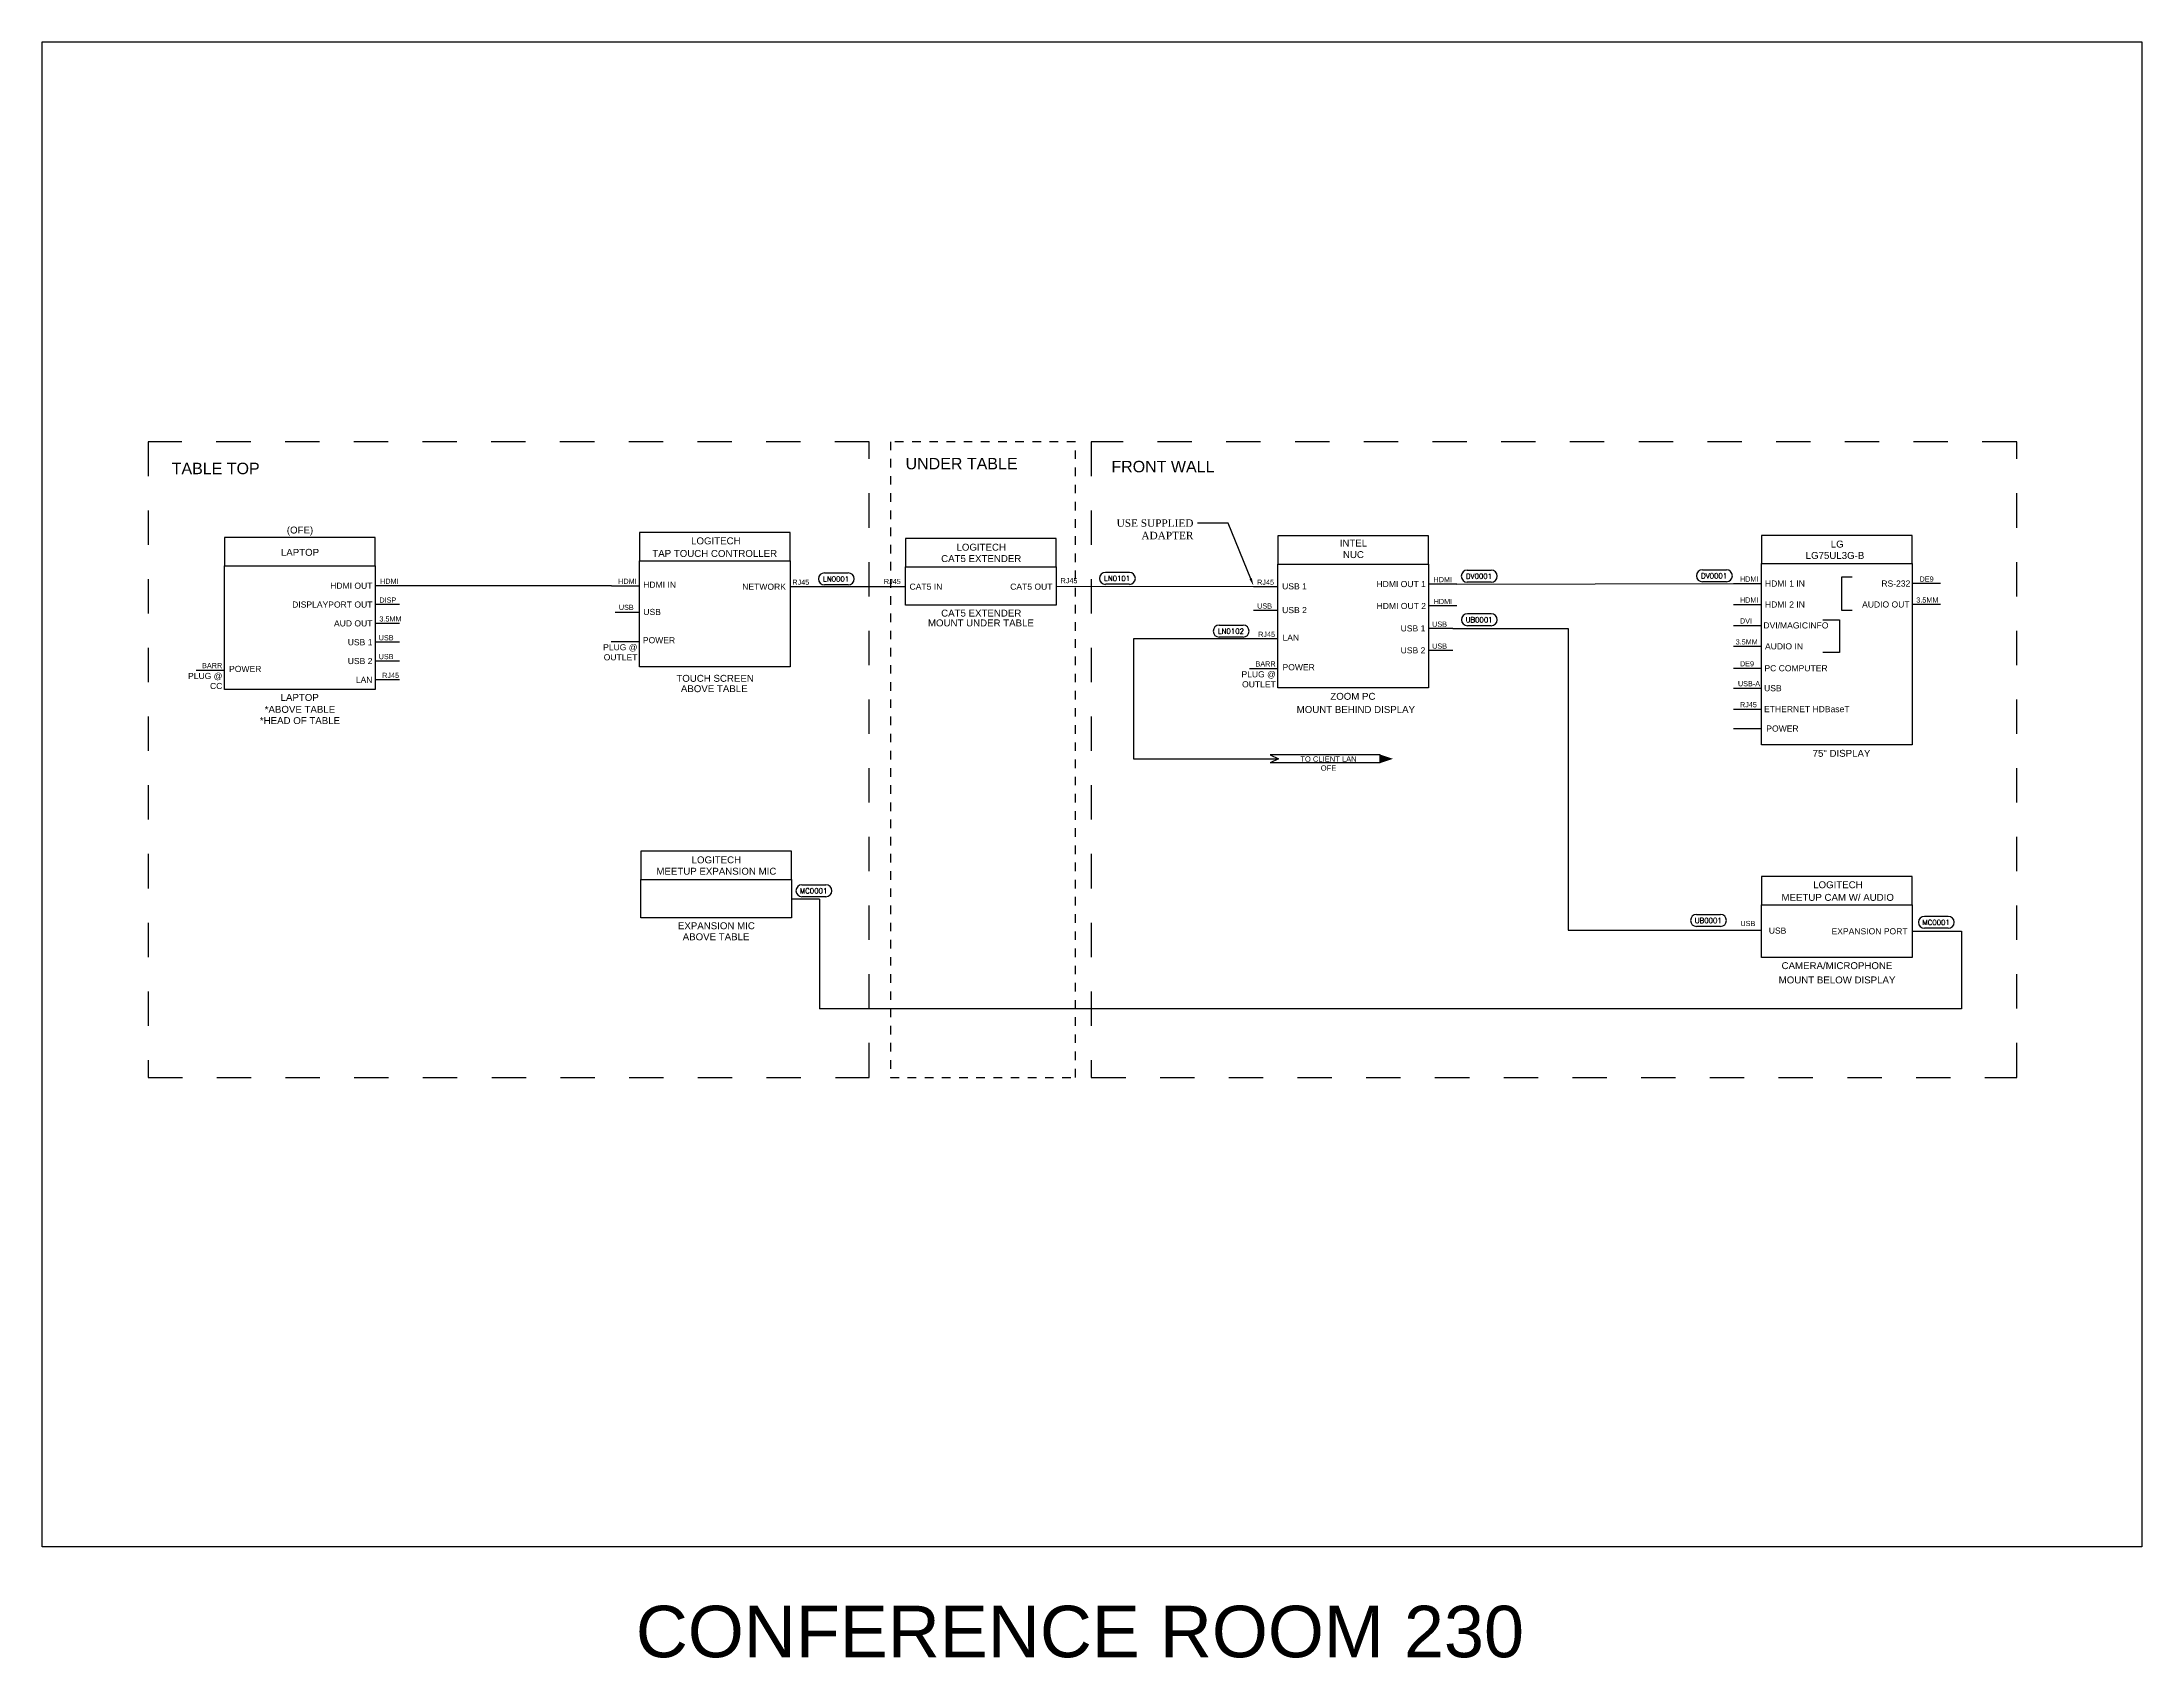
# Model space of a CAD drawing. Header units: inches. Extents: x 8 to 214, y -1 to 137.
# Drawn here: x 11.65 to 42.2, y -0.71 to 22.81 of the extents above; entities that cross this region are included whole.
import ezdxf
from ezdxf import colors
from ezdxf.entities.mleader import LeaderData, LeaderLine
from ezdxf.enums import TextEntityAlignment as Align
from ezdxf.math import Vec2, Vec3

# ---------------------------------------------------------------- set-up
doc = ezdxf.new("R2010")
doc.units = ezdxf.units.IN
doc.header["$MEASUREMENT"] = 0
doc.linetypes.add('1DASH', pattern=[1, 0.5, -0.5])
doc.linetypes.add('8DASH', pattern=[0.25, 0.125, -0.125])
for name, color, linetype in [('AV-1-DASH', 3, '1DASH'), ('AV-CABLE-AUDIO', 4, 'Continuous'), ('AV-CABLE-CNTRL', 2, 'Continuous'), ('AV-CABLE-VIDEO', 6, 'Continuous'), ('AV-CBL-AUDIO', 4, 'Continuous'), ('AV-DEVICE', 4, 'Continuous'), ('AV-NOTE', 1, 'Continuous'), ('AV-TEXT', 2, 'Continuous')]:
    doc.layers.add(name, color=color, linetype=linetype)
doc.layers.add('AV-VPRT', color=9, linetype='Continuous', plot=False)
doc.styles.add('AVCON', font='BOOKOS.TTF')
doc.styles.add('PDF Arial', font='arial.ttf')
doc.styles.get("Standard").update_dxf_attribs({"font": 'simplex.shx'})
doc.styles.add('WL-BASE', font='arial.ttf')

msp = doc.modelspace()

# ---------------------------------------------------------------- texts
at = {"style": 'WL-BASE'}
for s, height, p in [('TABLE TOP', 0.166524, (13.533, 16.60068)), ('UNDER TABLE', 0.1665244, (24.21066, 16.67121)), ('FRONT WALL', 0.166524, (27.205, 16.62799))]:
    msp.add_text(s, height=height, dxfattribs=at).set_placement(p, align=Align.MIDDLE_LEFT)
for s, height, p in [('LOGITECH', 0.100834, (21.80956, 15.54678)), ('TAP TOUCH CONTROLLER', 0.1008336, (22.34113, 15.3635)), ('TOUCH SCREEN', 0.1008336, (22.00241, 13.54609)), ('ZOOM PC', 0.100834, (31.04717, 13.28421)), ('75" DISPLAY', 0.1008336, (38.24786, 12.45452)), ('MEETUP CAM W/ AUDIO', 0.1008336, (38.5897, 10.35833)), ('LOGITECH', 0.100834, (38.1351, 10.54161)), ('CAMERA/MICROPHONE', 0.1008336, (38.56764, 9.3644))]:
    msp.add_text(s, height=height, dxfattribs=at).set_placement(p, align=Align.MIDDLE_RIGHT)
for s, height, p in [('CAT5 EXTENDER', 0.1008336, (25.31109, 14.49529)), ('EXPANSION MIC', 0.1008336, (21.45769, 9.94495)), ('CONFERENCE ROOM 230', 0.75, (26.74699, -0.32647))]:
    msp.add_text(s, height=height, dxfattribs=at).set_placement(p, align=Align.MIDDLE_CENTER)
at = {"color": 1, "style": 'WL-BASE'}
for s, height, p in [('ABOVE TABLE', 0.1008336, (21.4267, 13.39535)), ('*ABOVE TABLE', 0.1008336, (15.39891, 13.09453)), ('LAPTOP', 0.100834, (15.39511, 13.26839)), ('*HEAD OF TABLE', 0.1008336, (15.39891, 12.9309)), ('ABOVE TABLE', 0.1008336, (21.45309, 9.78445))]:
    msp.add_text(s, height=height, dxfattribs=at).set_placement(p, align=Align.MIDDLE_CENTER)
at = {"color": 1, "insert": (15.39953, 15.43028), "char_height": 0.100834, "attachment_point": 2, "style": 'WL-BASE'}
msp.add_mtext_dynamic_manual_height_columns('LAPTOP', width=3.0370483, gutter_width=1, heights=[0.11415], dxfattribs=at)
at = {"attachment_point": 2, "style": 'WL-BASE'}
for s, heights, insert, char_height in [('CAT5 EXTENDER', [0], (25.3109, 15.33941), 0.1008336), ('LOGITECH', [0], (25.3109, 15.50494), 0.100834), ('INTEL\\PNUC', [0.44475], (30.72624, 15.56504), 0.100834), ('\\pxqr;LG75UL3G-B', [0], (36.64068, 15.38473), 0.1008336), ('LG', [0], (37.76517, 15.55026), 0.100834), ('MEETUP EXPANSION MIC', [0], (21.4575, 10.78907), 0.1008336), ('LOGITECH', [0], (21.4575, 10.95461), 0.100834)]:
    msp.add_mtext_dynamic_manual_height_columns(s, width=3.0370483, gutter_width=1, heights=heights, dxfattribs=dict(at, insert=insert, char_height=char_height))
at = {"layer": 'AV-CABLE-AUDIO', "color": 2, "style": 'WL-BASE'}
for s, p in [('RJ45', (22.56333, 14.90702)), ('RJ45', (23.8947, 14.91733)), ('RJ45', (26.46511, 14.92967)), ('USB', (36.35731, 9.94043))]:
    msp.add_text(s, height=0.075347, dxfattribs=at).set_placement(p)
for s, height, p in [('NETWORK', 0.089047, (22.46978, 14.87962)), ('USB', 0.089047, (20.65083, 14.51232)), ('USB', 0.089047, (37.0251, 9.87445)), ('EXPANSION PORT', 0.0890469, (38.78838, 9.86497))]:
    msp.add_text(s, height=height, dxfattribs=at).set_placement(p, align=Align.MIDDLE_RIGHT)
at = {"layer": 'AV-CABLE-AUDIO', "style": 'WL-BASE'}
for s, p in [('AUDIO OUT', (38.81781, 14.62097)), ('AUDIO IN', (37.26701, 14.0118))]:
    msp.add_text(s, height=0.089047, dxfattribs=at).set_placement(p, align=Align.MIDDLE_RIGHT)
for p in [(38.91598, 14.64837), (36.28737, 14.0392)]:
    msp.add_text('3.5MM', height=0.075347, dxfattribs=at).set_placement(p)
at = {"layer": 'AV-CABLE-AUDIO', "color": 1, "style": 'WL-BASE'}
for s, p in [('POWER', (20.85782, 14.10111)), ('PLUG @', (20.30913, 13.99857)), ('OUTLET', (20.30913, 13.85259)), ('POWER', (30.16458, 13.70781)), ('PLUG @', (14.27008, 13.5809)), ('CC', (14.27008, 13.43492)), ('POWER', (14.83788, 13.68344)), ('PLUG @', (29.59679, 13.60527)), ('OUTLET', (29.59679, 13.45929)), ('POWER', (37.20351, 12.81508))]:
    msp.add_text(s, height=0.089047, dxfattribs=at).set_placement(p, align=Align.MIDDLE_RIGHT)
for p in [(13.97496, 13.69377), (29.30167, 13.71815)]:
    msp.add_text('BARR', height=0.075347, dxfattribs=at).set_placement(p)
at = {"layer": 'AV-CABLE-CNTRL', "style": 'WL-BASE'}
for s, p in [('RJ45', (29.32563, 14.90702)), ('USB', (20.0385, 14.54148)), ('USB', (29.32563, 14.56135)), ('USB', (31.87133, 14.29701)), ('USB', (16.54462, 14.09924)), ('RJ45', (29.34057, 14.14873)), ('USB', (16.54462, 13.82525)), ('USB', (31.87133, 13.97742)), ('DE9', (36.34993, 13.72049)), ('RJ45', (16.59546, 13.55126)), ('USB-A', (36.32059, 13.43002)), ('RJ45', (36.34993, 13.12544))]:
    msp.add_text(s, height=0.075347, dxfattribs=at).set_placement(p)
msp.add_text('CAT5 IN', height=0.089047, dxfattribs=at).set_placement((24.26815, 14.88024), align=Align.MIDDLE_LEFT)
for s, height, p in [('CAT5 OUT', 0.089047, (26.34742, 14.88024)), ('USB 1', 0.089047, (30.04839, 14.88535)), ('USB 2', 0.089047, (30.04839, 14.53967)), ('USB 1', 0.089047, (16.45362, 14.07184)), ('LAN', 0.089047, (29.93629, 14.13868)), ('USB 1', 0.089047, (31.77275, 14.27319)), ('USB 2', 0.089047, (16.45362, 13.79785)), ('USB 2', 0.089047, (31.77275, 13.95359)), ('LAN', 0.089047, (16.45362, 13.52386)), ('USB', 0.089047, (36.95689, 13.40263)), ('PC COMPUTER', 0.0890469, (37.62509, 13.69309)), ('ETHERNET HDBaseT', 0.0890469, (37.94451, 13.09804))]:
    msp.add_text(s, height=height, dxfattribs=at).set_placement(p, align=Align.MIDDLE_RIGHT)
at = {"layer": 'AV-CABLE-CNTRL', "insert": (29.15438, 12.19943), "char_height": 0.0787771, "width": 2.4182784, "attachment_point": 7, "style": 'PDF Arial'}
msp.add_mtext('\\pxqc;TO CLIENT LAN\\POFE ', dxfattribs=at)
at = {"layer": 'AV-CABLE-VIDEO', "style": 'WL-BASE'}
for p in [(16.56496, 14.92121), (31.89167, 14.94559), (31.89344, 14.6266)]:
    msp.add_text('HDMI', height=0.075347, dxfattribs=at).set_placement(p)
at = {"layer": 'AV-CABLE-VIDEO', "color": 6, "style": 'WL-BASE'}
for s, p in [('HDMI', (20.02913, 14.92121)), ('HDMI', (36.34993, 14.95296)), ('HDMI', (36.34993, 14.64837)), ('DVI', (36.34993, 14.34378))]:
    msp.add_text(s, height=0.075347, dxfattribs=at).set_placement(p)
at = {"layer": 'AV-CABLE-VIDEO', "color": 2, "style": 'WL-BASE'}
msp.add_text('RS-232', height=0.089047, dxfattribs=at).set_placement((38.82879, 14.92556), align=Align.MIDDLE_RIGHT)
msp.add_text('DE9', height=0.075347, dxfattribs=at).set_placement((38.96332, 14.95296))
at = {"layer": 'AV-CABLE-VIDEO', "style": 'WL-BASE'}
for s, p in [('HDMI OUT', (16.45362, 14.89381)), ('HDMI OUT 1', (31.78032, 14.91819)), ('HDMI OUT 2', (31.7821, 14.5992))]:
    msp.add_text(s, height=0.089047, dxfattribs=at).set_placement(p, align=Align.MIDDLE_RIGHT)
at = {"layer": 'AV-CABLE-VIDEO', "color": 114, "true_color": 0x139b48, "style": 'WL-BASE'}
msp.add_text('DISP', height=0.075347, dxfattribs=at).set_placement((16.55479, 14.64722))
at = {"layer": 'AV-CABLE-VIDEO', "color": 6, "style": 'WL-BASE'}
for s, height, p in [('HDMI IN', 0.089047, (20.86984, 14.90863)), ('HDMI 1 IN', 0.089047, (37.2944, 14.92556)), ('HDMI 2 IN', 0.089047, (37.2944, 14.62097)), ('DVI/MAGICINFO', 0.0890469, (37.6378, 14.31638))]:
    msp.add_text(s, height=height, dxfattribs=at).set_placement(p, align=Align.MIDDLE_RIGHT)
at = {"layer": 'AV-CABLE-VIDEO', "color": 114, "true_color": 0x139b48, "style": 'WL-BASE'}
msp.add_text('DISPLAYPORT OUT', height=0.0890469, dxfattribs=at).set_placement((16.45362, 14.61982), align=Align.MIDDLE_RIGHT)
at = {"layer": 'AV-CBL-AUDIO', "style": 'WL-BASE'}
msp.add_text('AUD OUT', height=0.089047, dxfattribs=at).set_placement((16.45362, 14.34583), align=Align.MIDDLE_RIGHT)
msp.add_text('3.5MM', height=0.075347, dxfattribs=at).set_placement((16.55479, 14.37323))
at = {"layer": 'AV-NOTE', "style": 'WL-BASE'}
msp.add_text('MOUNT UNDER TABLE', height=0.1008336, dxfattribs=at).set_placement((25.30649, 14.35263), align=Align.MIDDLE_CENTER)
for s, p in [('MOUNT BEHIND DISPLAY', (31.62248, 13.09246)), ('MOUNT BELOW DISPLAY', (38.61205, 9.15641))]:
    msp.add_text(s, height=0.1008336, dxfattribs=at).set_placement(p, align=Align.MIDDLE_RIGHT)
at = {"layer": 'AV-NOTE', "color": 1, "insert": (15.39953, 15.75495), "char_height": 0.100834, "attachment_point": 2, "style": 'WL-BASE'}
msp.add_mtext_dynamic_manual_height_columns('(OFE)', width=3.0370483, gutter_width=1, heights=[0], dxfattribs=at)

# ---------------------------------------------------------------- blocks, each defined once
blk = doc.blocks.new('WIRE_LABEL')
at = {"layer": 'AV-TEXT'}
for p, q in [((-0.137, 0.141), (0.143, 0.141)), ((0.143, 0), (-0.137, 0))]:
    blk.add_line(p, q, dxfattribs=at)
for centre, start, end in [((-0.137, 0.07), 90, 270), ((0.143, 0.07), 270, 90)]:
    blk.add_arc(centre, 0.0703, start, end, dxfattribs=at)
blk.add_attdef('NUMBER', text='', height=0.06, dxfattribs=at).set_placement((0, 0.039), align=Align.CENTER)

# ---------------------------------------------------------------- linework, layer by layer
at = {"color": 1}
for points in [[(14.29915, 15.18428), (16.49107, 15.18428), (16.49107, 15.59526), (14.29915, 15.59526)], [(14.29915, 15.18428), (16.49107, 15.18428), (16.49107, 13.38537), (14.29915, 13.38537)]]:
    msp.add_lwpolyline(points, close=True, dxfattribs=at)
for points in [[(20.33889, 15.25662), (22.53082, 15.25662), (22.53082, 15.6676), (20.33889, 15.6676)], [(29.62586, 15.20865), (31.81778, 15.20865), (31.81778, 15.61964), (29.62586, 15.61964)], [(36.66479, 15.21602), (38.85671, 15.21602), (38.85671, 15.62701), (36.66479, 15.62701)], [(24.21052, 15.1707), (26.40245, 15.1707), (26.40245, 15.58169), (24.21052, 15.58169)], [(20.33889, 15.25662), (22.53082, 15.25662), (22.53082, 13.71216), (20.33889, 13.71216)], [(24.21052, 15.1707), (26.40245, 15.1707), (26.40245, 14.61228), (24.21052, 14.61228)], [(29.62586, 15.20865), (31.81778, 15.20865), (31.81778, 13.40975), (29.62586, 13.40975)], [(36.66479, 15.21602), (38.85671, 15.21602), (38.85671, 12.57772), (36.66479, 12.57772)], [(20.35712, 10.62036), (22.54905, 10.62036), (22.54905, 11.03135), (20.35712, 11.03135)], [(20.35712, 10.62036), (22.54905, 10.62036), (22.54905, 10.06194), (20.35712, 10.06194)], [(36.66443, 10.25145), (38.85635, 10.25145), (38.85635, 10.66243), (36.66443, 10.66243)], [(36.66443, 10.25145), (38.85635, 10.25145), (38.85635, 9.48139), (36.66443, 9.48139)]]:
    msp.add_lwpolyline(points, close=True)
at = {"layer": 'AV-1-DASH'}
for points in [[(13.18844, 16.98967), (13.18844, 7.73883), (23.68221, 7.73883), (23.68221, 16.98967), (13.18844, 16.98967)], [(26.91271, 16.98967), (26.91271, 7.73883), (40.37641, 7.73883), (40.37641, 16.98967), (26.91271, 16.98967)]]:
    msp.add_lwpolyline(points, dxfattribs=at)
at = {"layer": 'AV-1-DASH', "linetype": '8DASH'}
msp.add_lwpolyline([(23.98977, 16.98967), (23.98977, 7.73883), (26.68119, 7.73883), (26.68119, 16.98967), (23.98977, 16.98967)], dxfattribs=at)
at = {"layer": 'AV-CABLE-AUDIO', "color": 7}
for p, q in [((37.98046, 15.01622), (37.82692, 15.01622)), ((37.82692, 15.01622), (37.82692, 14.53729)), ((37.55668, 14.39865), (37.79622, 14.39865)), ((37.79622, 14.39865), (37.79622, 13.91971)), ((37.82692, 14.53729), (37.98046, 14.53729)), ((37.79622, 13.91971), (37.55668, 13.91971))]:
    msp.add_line(p, q, dxfattribs=at)
at = {"layer": 'AV-CABLE-AUDIO', "color": 2}
for p, q in [((23.79954, 14.87962), (22.53082, 14.87962)), ((36.65882, 9.87445), (36.24783, 9.87445))]:
    msp.add_line(p, q, dxfattribs=at)
at = {"layer": 'AV-CABLE-AUDIO'}
for p, q in [((39.2677, 14.62097), (38.85671, 14.62097)), ((36.2538, 14.0118), (36.66479, 14.0118))]:
    msp.add_line(p, q, dxfattribs=at)
at = {"layer": 'AV-CABLE-AUDIO', "color": 1}
for p, q in [((19.92721, 14.08405), (20.33819, 14.08405)), ((13.88816, 13.66637), (14.29915, 13.66637)), ((29.21487, 13.69075), (29.62586, 13.69075)), ((36.2538, 12.81508), (36.66479, 12.81508))]:
    msp.add_line(p, q, dxfattribs=at)
at = {"layer": 'AV-CABLE-CNTRL'}
for p, q in [((23.79954, 14.88024), (24.21052, 14.88024)), ((29.27208, 14.87962), (26.40245, 14.88024)), ((29.62586, 14.87962), (29.27208, 14.87962)), ((20.33789, 14.50576), (19.98411, 14.50576)), ((29.62586, 14.53395), (29.27208, 14.53395)), ((16.84485, 14.07184), (16.49107, 14.07184)), ((29.62499, 14.12133), (29.27121, 14.12133)), ((32.17156, 14.26961), (31.81778, 14.26961)), ((16.84485, 13.79785), (16.49107, 13.79785)), ((32.17156, 13.95002), (31.81778, 13.95002)), ((16.84485, 13.52386), (16.49107, 13.52386)), ((36.2538, 13.69309), (36.66479, 13.69309)), ((36.2538, 13.40263), (36.66479, 13.40263)), ((36.2538, 13.09804), (36.66479, 13.09804)), ((31.11762, 12.43293), (29.51548, 12.43293)), ((29.51548, 12.43293), (29.63555, 12.37427)), ((29.63555, 12.37427), (29.51548, 12.3156)), ((31.11762, 12.3156), (29.51548, 12.3156)), ((31.11762, 12.31591), (31.11762, 12.43293)), ((22.96003, 10.3299), (22.54905, 10.3299))]:
    msp.add_line(p, q, dxfattribs=at)
at = {"layer": 'AV-CABLE-CNTRL', "color": 1}
msp.add_line((31.11762, 12.3156), (31.11762, 12.43293), dxfattribs=at)
at = {"layer": 'AV-CABLE-CNTRL'}
for points in [[(29.27121, 14.12133), (27.52785, 14.12133), (27.52785, 12.37286), (29.6284, 12.37286)], [(32.17156, 14.26961), (33.85036, 14.26961), (33.85036, 9.88006), (36.24783, 9.88006)], [(22.96003, 10.3299), (22.96003, 8.73645)], [(38.85635, 9.86642), (39.57163, 9.86642), (39.57163, 8.73645), (22.96003, 8.73645)]]:
    msp.add_lwpolyline(points, dxfattribs=at)
msp.add_solid([(31.11762, 12.43561), (31.30267, 12.37393), (31.11762, 12.31224)], dxfattribs=at)
at = {"layer": 'AV-CABLE-VIDEO'}
for p, q in [((16.90206, 14.89381), (16.49107, 14.89381)), ((32.22877, 14.91819), (31.81778, 14.91819)), ((32.23054, 14.5992), (31.81956, 14.5992))]:
    msp.add_line(p, q, dxfattribs=at)
at = {"layer": 'AV-CABLE-VIDEO', "color": 6}
for p, q in [((19.93301, 14.89381), (20.34399, 14.89381)), ((36.2538, 14.92556), (36.66479, 14.92556)), ((36.2538, 14.62097), (36.66479, 14.62097)), ((36.2538, 14.31638), (36.66479, 14.31638))]:
    msp.add_line(p, q, dxfattribs=at)
at = {"layer": 'AV-CABLE-VIDEO', "color": 2}
msp.add_line((39.2677, 14.92556), (38.85671, 14.92556), dxfattribs=at)
at = {"layer": 'AV-CABLE-VIDEO', "color": 114, "true_color": 0x139b48}
msp.add_line((16.84485, 14.61982), (16.49107, 14.61982), dxfattribs=at)
at = {"layer": 'AV-CABLE-VIDEO'}
for points in [[(18.98797, 14.89381), (16.90206, 14.89381)], [(19.93301, 14.89381), (18.98797, 14.89381)], [(32.22877, 14.91819), (36.2538, 14.92556)]]:
    msp.add_lwpolyline(points, dxfattribs=at)
at = {"layer": 'AV-CBL-AUDIO'}
msp.add_line((16.84485, 14.34583), (16.49107, 14.34583), dxfattribs=at)
at = {"layer": 'AV-VPRT'}
msp.add_lwpolyline([(11.64588, 22.80737), (42.19945, 22.80737), (42.19945, 0.90547), (11.64588, 0.90547)], close=True, dxfattribs=at)

# ---------------------------------------------------------------- block references
at = {"layer": 'AV-DEVICE', "xscale": 1.241608134679848, "yscale": 1.241608134679848, "zscale": 1.241608134679848}
for p, values in [((23.1998, 14.90627), {'NUMBER': 'LN0001'}), ((27.28893, 14.91446), {'NUMBER': 'LN0101'}), ((32.5531, 14.9463), {'NUMBER': 'DV0001'}), ((35.97457, 14.95134), {'NUMBER': 'DV0001'}), ((32.555, 14.31249), {'NUMBER': 'UB0001'}), ((28.94386, 14.14626), {'NUMBER': 'LN0102'}), ((22.8725, 10.36752), {'NUMBER': 'MC0001'}), ((35.88837, 9.93547), {'NUMBER': 'UB0001'}), ((39.20414, 9.90799), {'NUMBER': 'MC0001'})]:
    msp.add_blockref('WIRE_LABEL', p, dxfattribs=at).add_auto_attribs(values)

msp.set_redraw_order([(e.dxf.handle, doc.entitydb.next_handle()) for e in msp.query("TEXT MTEXT ATTDEF DIMENSION ARC_DIMENSION")])  # texts and dimensions are drawn at this point

# ---------------------------------------------------------------- leaders
at = {"layer": 'AV-NOTE'}
ml = msp.add_multileader_mtext('Standard', dxfattribs=at)
ml.set_content('USE SUPPLIED\\PADAPTER', color=256, style='AVCON')
ml.set_leader_properties()
ml.build(insert=Vec2(0, 0))
ml.multileader.update_dxf_attribs({"dogleg_length": 0.36, "arrow_head_size": 0.10864})
ctx = ml.context
ctx.base_point, ctx.char_height, ctx.arrow_head_size, ctx.landing_gap_size, ctx.plane_origin = Vec3(27.08532, 15.80571), 0.1086407, 0.10864, 0.11174, Vec3(29.24983, 21.44222)
ctx.text_align_type = 2
notes = []
notes.append((ctx, [(1, (1, 1, 0), (28.90428, 15.80571), (-1, 0), 0.44698, [(0, [(29.27208, 14.89452)], 0, [])])]))
ctx.mtext.insert, ctx.mtext.alignment, ctx.mtext.flow_direction = Vec3(28.39811, 15.86003), 3, 5
for ctx, leaders in notes:
    for number, flags, end, landing, length, lines in leaders:
        leader = LeaderData()
        leader.index, (leader.has_last_leader_line, leader.has_dogleg_vector, leader.attachment_direction) = number, flags
        leader.last_leader_point, leader.dogleg_vector, leader.dogleg_length = Vec3(end), Vec3(landing), length
        for number, points, colour, breaks in lines:
            line = LeaderLine()
            line.index, line.vertices, line.color, line.breaks = number, Vec3.list(points), colors.encode_raw_color(colour), breaks
            leader.lines.append(line)
        ctx.leaders.append(leader)

doc.saveas('drawing.dxf')
